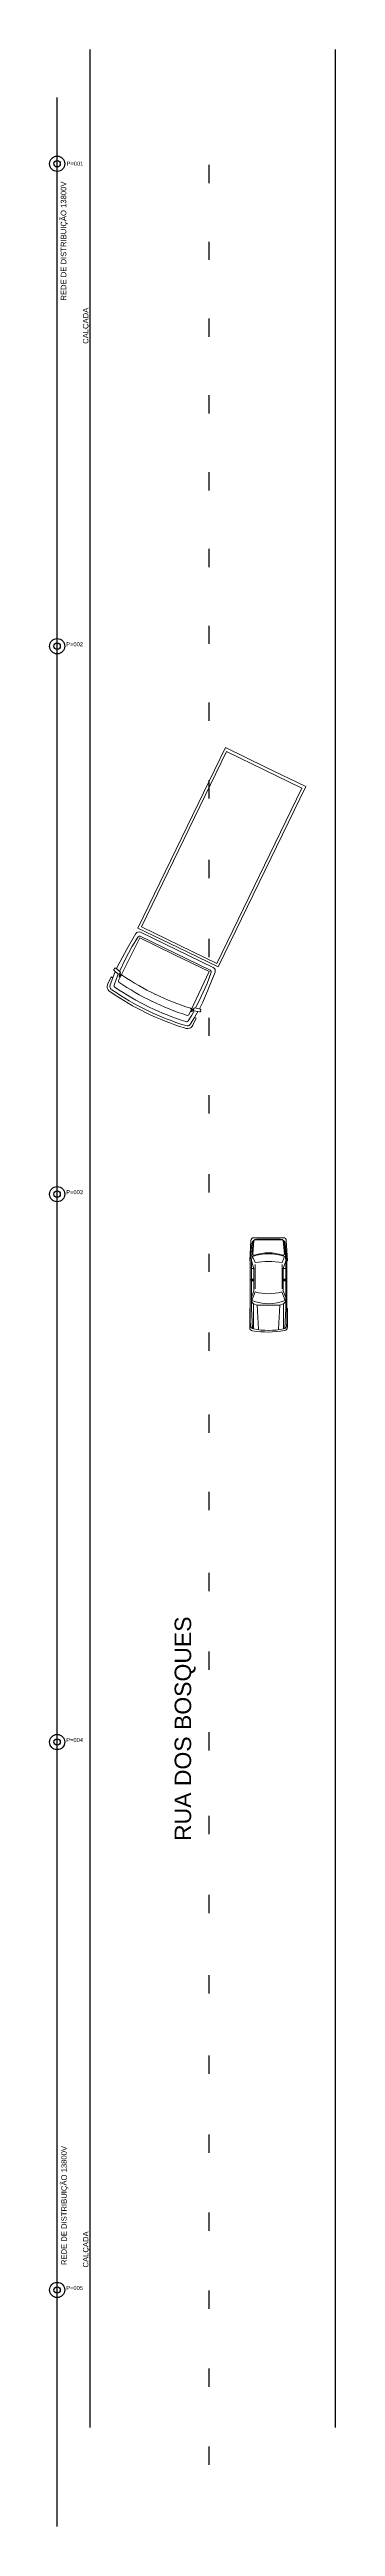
# Model space of a CAD drawing. Header units: metres. Extents: x 257 to 767, y -173 to 1.
# Drawn here: x 401.6 to 417.2, y -135.2 to 0.4 of the extents above; entities that cross this region are included whole.
import ezdxf

# ---------------------------------------------------------------- set-up
doc = ezdxf.new("R2010")
doc.units = ezdxf.units.M
doc.header["$LTSCALE"] = 10
doc.layers.get('0').update_dxf_attribs({"color": 254})
doc.layers.add('ELETEXTO LUMINÁRIAS', color=254, linetype='Continuous')
doc.layers.add('Veiculos', color=254, linetype='Continuous', lineweight=0)
doc.styles.add('ARIAL', font='')
doc.styles.get('ARIAL').set_extended_font_data('Arial')

# ---------------------------------------------------------------- blocks, each defined once
blk = doc.blocks.new('*B1')
at = {"layer": 'Veiculos', "color": 0, "linetype": 'ByBlock'}
for p, q in [((-1250, 7662), (0, 7662)), ((-1250, 2037), (-1250, 7662)), ((1250, 7662), (0, 7662)), ((1250, 2037), (1250, 7662)), ((-1175, 2110), (-1175, 7575)), ((-1175, 7575), (0, 7575)), ((1175, 7575), (0, 7575)), ((1175, 2110), (1175, 7575)), ((0, 2110), (-1175, 2110)), ((0, 2110), (1175, 2110)), ((-1271, 1374), (-1234, 1872)), ((0, 2037), (-1250, 2037)), ((-1234, 1874), (-1234, 1872)), ((-1186, 1083), (-1171, 1485)), ((-1171, 1485), (-1141, 1819)), ((-1141, 1819), (-1154, 1725)), ((0, 1962), (-1135, 1962)), ((-1095, 621), (-1077, 1812)), ((0, 1862), (-1091, 1862)), ((-1077, 1812), (0, 1812)), ((0, 2037), (1250, 2037)), ((0, 1962), (1135, 1962)), ((0, 1862), (1091, 1862)), ((1077, 1812), (0, 1812)), ((1095, 621), (1077, 1812)), ((1141, 1819), (1154, 1725)), ((1171, 1485), (1141, 1819)), ((1186, 1083), (1171, 1485)), ((1234, 1874), (1234, 1872)), ((1271, 1374), (1234, 1872)), ((-1337, 742), (-1348, 700)), ((-1160, 716), (-1312, 756)), ((-1292, 751), (-1291, 959)), ((-1291, 959), (-1271, 1374)), ((-1180, 721), (-1186, 1083)), ((1160, 716), (1312, 756)), ((1180, 721), (1186, 1083)), ((1291, 959), (1271, 1374)), ((1292, 751), (1291, 959)), ((1337, 742), (1348, 700)), ((-1334, 675), (-1182, 634)), ((-1325, 262), (-1325, 477)), ((-1325, 477), (-1274, 477)), ((-1274, 477), (-1287, 663)), ((-1250, 262), (-1274, 477)), ((-1173, 498), (-1182, 634)), ((-1154, 307), (-1173, 498)), ((-1157, 649), (-1146, 691)), ((-1154, 649), (-1150, 648)), ((-1149, 673), (-1144, 672)), ((-1134, 629), (-1134, 615)), ((-1134, 614), (-1134, 612)), ((-1128, 591), (-1125, 586)), ((-1109, 630), (-1109, 615)), ((-1109, 614), (-1109, 612)), ((-1106, 603), (-1103, 598)), ((-1095, 621), (-1095, 473)), ((1095, 621), (1095, 473)), ((1106, 603), (1103, 598)), ((1109, 630), (1109, 615)), ((1109, 614), (1109, 612)), ((1128, 591), (1125, 586)), ((1134, 629), (1134, 615)), ((1134, 614), (1134, 612)), ((1149, 673), (1144, 672)), ((1157, 649), (1146, 691)), ((1154, 649), (1150, 648)), ((1154, 307), (1173, 498)), ((1173, 498), (1182, 634)), ((1334, 675), (1182, 634)), ((1250, 262), (1274, 477)), ((1274, 477), (1287, 663)), ((1325, 477), (1274, 477)), ((1325, 262), (1325, 477))]:
    blk.add_line(p, q, dxfattribs=at)
for centre, radius, start, end in [((-1135, 1862), 100, 90.00144, 172.91894), ((-1091, 1812), 50, 90.00222, 172.13086), ((1091, 1812), 50, 7.86914, 89.99778), ((1135, 1862), 100, 7.08106, 89.99855), ((-1329, 694), 20, 164.98991, 255.00632), ((-1317, 737), 20, 75.00059, 165.00249), ((-1165, 696), 20, 345.00441, 74.99472), ((1165, 696), 20, 105.00528, 194.99559), ((1317, 737), 20, 14.9975, 104.99941), ((1329, 694), 20, 284.99369, 15.01008), ((-1150, 262), 175, 179.9984, 270.0016), ((-1150, 262), 100, 179.99949, 270.00051), ((-1176, 654), 20, 254.98699, 345.00529), ((-1105, 312), 50, 185.54712, 270.00049), ((-1154, 628), 20, 2.42526, 77.18588), ((0, 7662), 7588, 261.28251, 270.00005), ((0, 7662), 7662, 261.3674, 270.00011), ((-1154, 628), 45, 2.4257, 77.22109), ((-1151, 615), 17.2, 359.86409, 2.59107), ((-1089, 612), 45, 180.00269, 208.554), ((-1086, 607), 45, 208.56782, 257.98495), ((-1151, 614), 42.8, 359.93342, 2.25761), ((-1089, 612), 20, 179.9836, 208.57299), ((0, 7880), 7698, 261.74979, 269.99985), ((-1086, 607), 20, 208.53169, 242.12641), ((-1060, 621), 35, 81.6937, 179.99942), ((-1060, 473), 35, 180.00407, 261.60927), ((0, 7662), 7302, 261.61142, 270.03606), ((0, 7880), 7302, 261.69197, 270.03621), ((0, 7880), 7302, 269.96379, 278.30803), ((0, 7662), 7302, 269.96394, 278.38858), ((0, 7880), 7698, 270.00016, 278.25021), ((0, 7662), 7588, 269.99996, 278.71749), ((0, 7662), 7662, 269.9999, 278.6326), ((1060, 621), 35, 0.00058, 98.30629), ((1060, 473), 35, 278.39073, 359.99594), ((1086, 607), 20, 297.8736, 331.46831), ((1086, 607), 45, 282.01505, 331.43218), ((1105, 312), 50, 269.99951, 354.45289), ((1089, 612), 20, 331.42701, 0.01639), ((1154, 628), 45, 102.77891, 177.57429), ((1151, 614), 42.8, 177.74239, 180.06659), ((1089, 612), 45, 331.446, 359.99732), ((1154, 628), 20, 102.81412, 177.57474), ((1151, 615), 17.2, 177.40893, 180.13592), ((1150, 262), 100, 269.99949, 0.00051), ((1150, 262), 175, 269.9984, 0.0016), ((1176, 654), 20, 194.99471, 285.01302)]:
    blk.add_arc(centre, radius, start, end, dxfattribs=at)
blk = doc.blocks.new('LANDSCAP0107')
at = {"color": 0, "linetype": 'ByBlock'}
blk.add_blockref('*B1', (0, 0), dxfattribs=at)
blk = doc.blocks.new('*B3')
at = {"layer": 'Veiculos', "color": 0, "linetype": 'ByBlock'}
for p, q in [((1332, 556), (133, 493)), ((1400, 744), (170, 744)), ((1156, 850), (183, 799)), ((1156, 930), (206, 930)), ((491, 900), (292, 883)), ((3521, 900), (491, 900)), ((1156, 900), (1156, 930)), ((1156, 850), (3521, 850)), ((1400, 744), (1332, 556)), ((1332, -556), (1332, 556)), ((1506, 850), (1400, 744)), ((1556, 825), (1983, 653)), ((1706, 850), (2031, 719)), ((2031, 719), (3131, 719)), ((3331, 669), (2131, 669)), ((2531, 719), (2531, 844)), ((2571, 719), (2571, 894)), ((2611, 844), (2611, 719)), ((3131, 719), (3521, 850)), ((3131, 719), (3131, 844)), ((3431, 669), (3732, 791)), ((3521, 900), (3521, 930)), ((3521, 930), (4520, 878)), ((3521, 900), (4368, 826)), ((3521, 850), (4497, 765)), ((3857, 780), (4504, 723)), ((4550, -673), (4550, 673)), ((4596, -577), (4596, 577)), ((4662, -728), (4662, 728)), ((1332, -556), (133, -493)), ((1400, -744), (170, -744)), ((1156, -850), (183, -799)), ((1156, -930), (231, -930)), ((491, -900), (292, -883)), ((491, -900), (3521, -900)), ((1156, -850), (3521, -850)), ((1156, -900), (1156, -930)), ((1400, -744), (1332, -556)), ((1506, -850), (1400, -744)), ((1556, -825), (1983, -653)), ((1706, -850), (2031, -719)), ((2031, -719), (3131, -719)), ((3331, -669), (2131, -669)), ((2531, -719), (2531, -844)), ((2571, -719), (2571, -894)), ((2611, -844), (2611, -719)), ((3131, -719), (3131, -844)), ((3131, -719), (3521, -850)), ((3431, -669), (3732, -791)), ((3521, -850), (4497, -765)), ((3521, -900), (4368, -826)), ((3521, -930), (4520, -878)), ((3521, -900), (3521, -930)), ((3857, -780), (4504, -723))]:
    blk.add_line(p, q, dxfattribs=at)
for centre, radius, start, end in [((4575, 71), 4576, 170.92043, 190.88555), ((206, 780), 150, 90, 174.99998), ((3698, 0), 3620, 168.10428, 191.89572), ((305, 733), 150, 95.00002, 175.00002), ((3569, 0), 2175, 157.71407, 202.28593), ((4331, 0), 2438, 164.46904, 195.53096), ((-975, 0), 4456, 351.36707, 8.63293), ((1513, 0), 2356, 340.38768, 19.61232), ((3851, 720), 60, 85.00006, 210.00002), ((1769, 0), 2144, 341.22972, 18.77028), ((4346, 577), 250, 360, 85.00001), ((4500, 673), 50, 0.00004, 84.99998), ((4512, 728), 150, 0.00001, 87), ((231, -780), 150, 185.00002, 270), ((305, -733), 150, 184.99998, 264.99998), ((3851, -720), 60, 149.99998, 274.99994), ((4346, -577), 250, 274.99999, 359.99998), ((4500, -673), 50, 275.00002, 359.99996), ((4512, -728), 150, 273, 0.00003)]:
    blk.add_arc(centre, radius, start, end, dxfattribs=at)
blk = doc.blocks.new('LANDSCAP0133')
at = {"color": 0, "linetype": 'ByBlock'}
blk.add_blockref('*B3', (0, 0), dxfattribs=at)

msp = doc.modelspace()

# ---------------------------------------------------------------- linework, layer by layer
at = {"color": 254}
for p, q in [((403.785, -129.757), (403.785, 0.446)), ((417.198, -129.757), (417.198, 0.446)), ((401.971, -135.174), (401.971, -2.173)), ((410.274, -10.076), (410.274, -11.076)), ((410.274, -14.281), (410.274, -15.281)), ((410.274, -18.486), (410.274, -19.486)), ((410.274, -22.691), (410.274, -23.691)), ((410.274, -26.895), (410.274, -27.895)), ((410.274, -31.1), (410.274, -32.1)), ((410.274, -35.305), (410.274, -36.305)), ((410.274, -39.558), (410.274, -40.558)), ((410.274, -43.924), (410.274, -44.924)), ((410.274, -48.244), (410.274, -49.244)), ((410.274, -52.565), (410.274, -53.565)), ((410.274, -56.806), (410.274, -57.806)), ((410.274, -61.127), (410.274, -62.127)), ((410.274, -65.485), (410.274, -66.485)), ((410.274, -69.806), (410.274, -70.806)), ((410.274, -74.287), (410.274, -75.287)), ((410.274, -78.527), (410.274, -79.527)), ((410.274, -82.955), (410.274, -83.955)), ((410.274, -87.276), (410.274, -88.276)), ((410.274, -91.692), (410.274, -92.692))]:
    msp.add_line(p, q, dxfattribs=at)
for p, q in [((410.274, -5.872), (410.274, -6.872)), ((410.274, -96.267), (410.274, -97.267)), ((410.274, -100.588), (410.274, -101.588)), ((410.274, -104.989), (410.274, -105.989)), ((410.274, -109.389), (410.274, -110.389)), ((410.274, -113.71), (410.274, -114.71)), ((410.274, -117.982), (410.274, -118.982)), ((410.274, -122.254), (410.274, -123.254)), ((410.274, -126.526), (410.274, -127.526)), ((410.274, -130.798), (410.274, -131.798))]:
    msp.add_line(p, q)
for centre, radius in [((401.971, -5.808), 0.416), ((401.971, -5.808), 0.173), ((401.971, -122.225), 0.416)]:
    msp.add_circle(centre, radius)
for centre, radius in [((401.971, -32.225), 0.416), ((401.971, -32.225), 0.173), ((401.971, -62.225), 0.416), ((401.971, -62.225), 0.173), ((401.971, -92.225), 0.416), ((401.971, -92.225), 0.173), ((401.971, -122.225), 0.173)]:
    msp.add_circle(centre, radius, dxfattribs=at)

# ---------------------------------------------------------------- block references
at = {"layer": 'Veiculos', "color": 254}
for name, p, xscale, yscale, zscale, rotation in [('LANDSCAP0107', (406.849, -52.299), 0.001952042880878005, 0.001952042880878005, 0.001952042880878005, 334.1184812282422), ('LANDSCAP0133', (413.538, -69.773), 0.001107757677435568, 0.001107757677435568, 0.001107757677435568, 90)]:
    msp.add_blockref(name, p, dxfattribs=dict(at, xscale=xscale, yscale=yscale, zscale=zscale, rotation=rotation))

# ---------------------------------------------------------------- texts
at = {"layer": 'ELETEXTO LUMINÁRIAS', "color": 7, "ltscale": 0.05, "style": 'ARIAL'}
for s, height, rotation, p in [('P=001', 0.225, 359.99999, (402.489, -5.917)), ('REDE DE DISTRIBUIÇÃO 13800V ', 0.3, 89.99999, (402.496, -120.863)), ('CALÇADA', 0.3, 89.99999, (403.68, -120.996)), ('P=005', 0.225, 359.99999, (402.467, -122.227))]:
    msp.add_text(s, height=height, rotation=rotation, dxfattribs=at).set_placement(p)
at = {"layer": 'ELETEXTO LUMINÁRIAS', "color": 254, "ltscale": 0.05, "style": 'ARIAL'}
for s, height, rotation, p in [('REDE DE DISTRIBUIÇÃO 13800V ', 0.3, 89.99999, (402.47, -13.301)), ('CALÇADA', 0.3, 89.99999, (403.68, -15.67)), ('P=002', 0.225, 359.99999, (402.467, -32.227)), ('P=003', 0.225, 359.99999, (402.467, -62.227)), ('RUA DOS BOSQUES', 0.9, 89.99999, (409.301, -97.643)), ('P=004', 0.225, 359.99999, (402.467, -92.227))]:
    msp.add_text(s, height=height, rotation=rotation, dxfattribs=at).set_placement(p)

doc.saveas('drawing.dxf')
